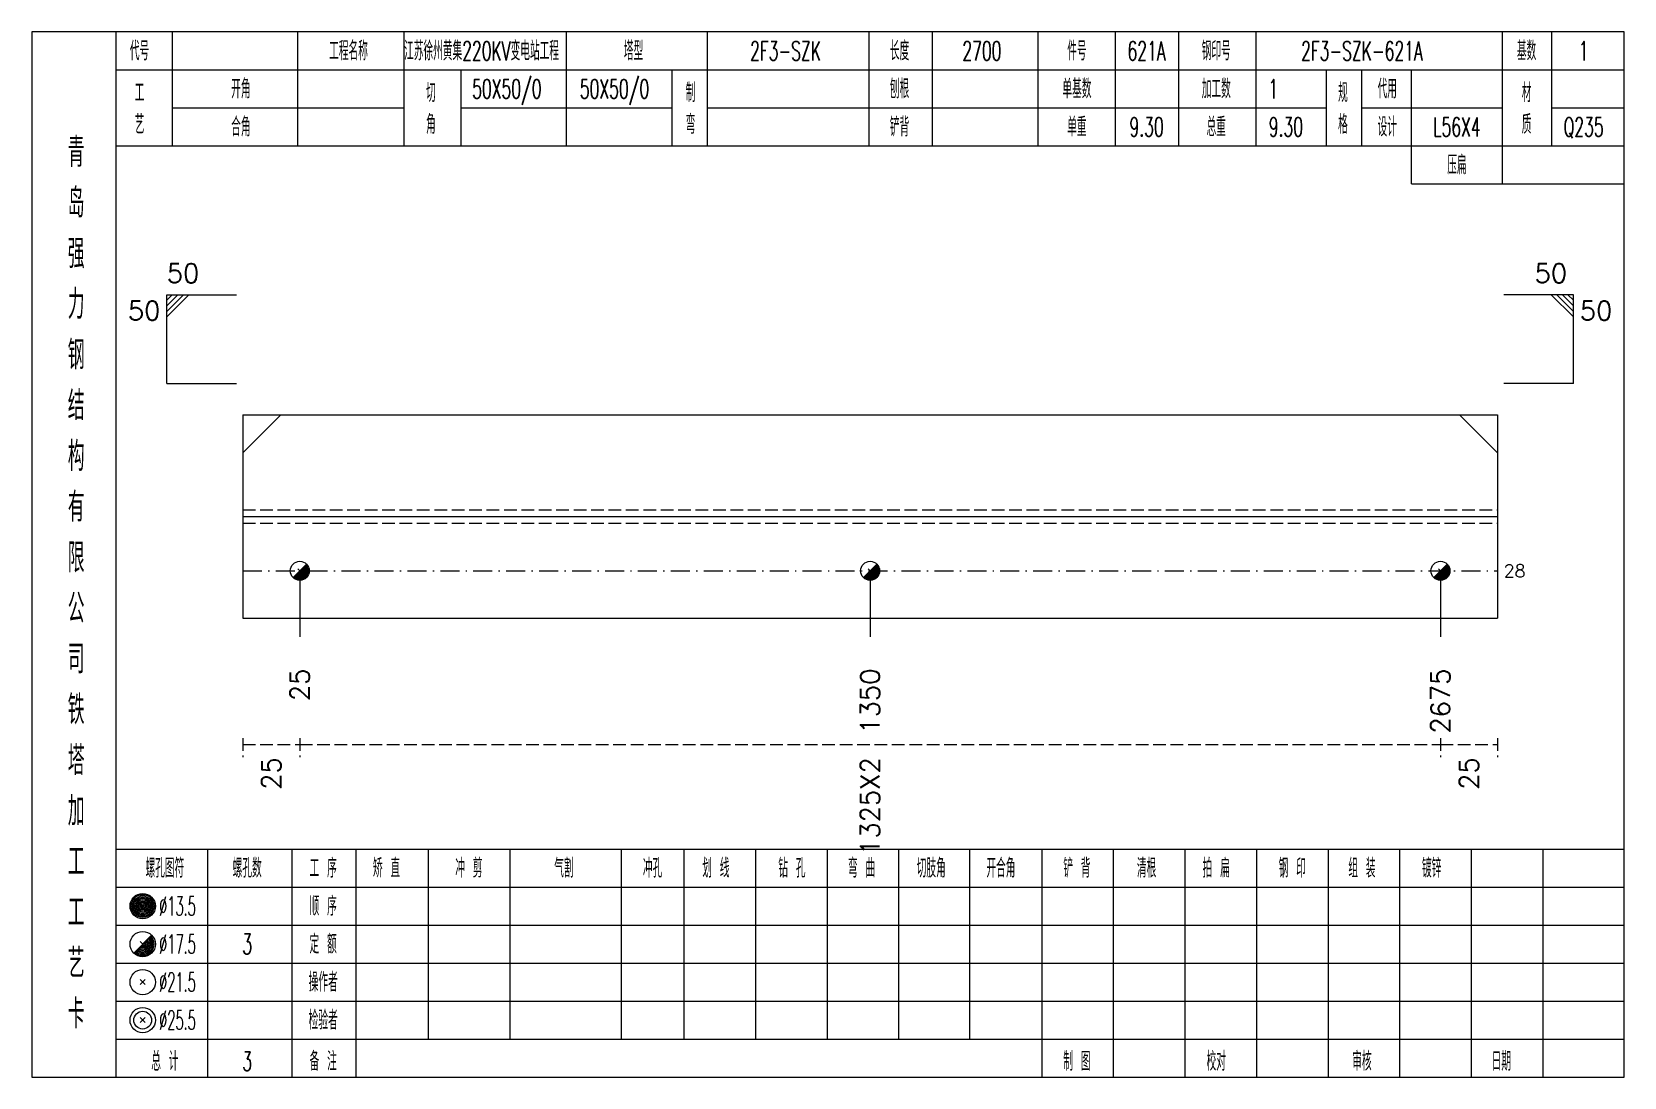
# Model space of a CAD drawing. Extents: x 0 to 4623, y -1159 to 4890.
# Drawn here: x 622.8 to 874.2, y 1800 to 1965 of the extents above; entities that cross this region are included whole.
import ezdxf
from ezdxf.enums import TextEntityAlignment as Align

# ---------------------------------------------------------------- set-up
doc = ezdxf.new("R2010")
doc.units = 0
doc.header["$MEASUREMENT"] = 0
doc.linetypes.add('一点画线', pattern=[5.2, 3, -1, 0.2, -1])
doc.linetypes.add('虚线', pattern=[2.75, 2, -0.75])
doc.layers.get('0').update_dxf_attribs({"linetype": 'CONTINUOUS', "lineweight": 25})
for name, color, linetype, lineweight in [('1', 7, 'CONTINUOUS', 25), ('4', 7, 'CONTINUOUS', 25), ('5', 7, 'CONTINUOUS', 25)]:
    doc.layers.add(name, color=color, linetype=linetype, lineweight=lineweight)
doc.styles.get("Standard").update_dxf_attribs({"font": 'simplex.shx', "width": 0.7, "height": 3, "bigfont": 'gbhzfs.shx'})

msp = doc.modelspace()

# ---------------------------------------------------------------- texts
at = {"color": 7, "linetype": 'Continuous', "lineweight": 13}
msp.add_text('50', height=3, dxfattribs=at).set_placement((644.1, 1924.5), align=Align.BOTTOM_LEFT)
msp.add_text('50', height=3, dxfattribs=at).set_placement((865.2, 1924.5), align=Align.BOTTOM_RIGHT)
msp.add_text('50', height=3, dxfattribs=at).set_placement((643.1, 1922.5), align=Align.TOP_RIGHT)
msp.add_text('50', height=3, dxfattribs=at).set_placement((867.2, 1922.5), align=Align.TOP_LEFT)
msp.add_text('28', height=2, dxfattribs=at).set_placement((855.2, 1879.929), align=Align.MIDDLE_LEFT)
at = {"color": 8, "linetype": 'Continuous', "lineweight": 9}
for s, p in [('25', (660.6, 1850.5)), ('1325X2', (755.15, 1850.5)), ('25', (849.7, 1850.5))]:
    msp.add_text(s, height=3, rotation=90, dxfattribs=at).set_placement(p, align=Align.MIDDLE_RIGHT)
at = {"layer": '1', "color": 7, "linetype": 'Continuous', "lineweight": 13}
for s, p in [('25', (665.1, 1864.5)), ('1350', (755.15, 1864.5)), ('2675', (845.2, 1864.5))]:
    msp.add_text(s, height=3, rotation=90, dxfattribs=at).set_placement(p, align=Align.MIDDLE_RIGHT)
at = {"layer": '4', "color": 1, "linetype": 'Continuous', "lineweight": 13}
for s, height, width, p in [('代号', 3, 0.6, (639.8, 1962)), ('工程名称', 3, 0.6, (672.8, 1962)), ('江苏徐州黄集220KV变电站工程', 3, 0.6, (693.8, 1962)), ('塔型', 3, 0.6, (717.8, 1962)), ('2F3-SZK', 3, 0.6, (741.8, 1962)), ('长度', 3, 0.6, (759.8, 1962)), ('2700', 3, 0.6, (772.8, 1962)), ('件号', 3, 0.6, (787.8, 1962)), ('621A', 3, 0.6, (798.8, 1962)), ('钢印号', 3, 0.6, (809.8, 1962)), ('2F3-SZK-621A', 3, 0.6, (832.8, 1962)), ('基数', 3, 0.6, (858.8, 1962)), ('1', 3, 0.6, (867.8, 1962)), ('工', 3, 0.6, (639.8, 1955.4)), ('开角', 3, 0.6, (655.8, 1956)), ('切', 3, 0.6, (685.8, 1955.4)), ('50X50/0', 3, 0.6, (697.8, 1956)), ('50X50/0', 3, 0.6, (714.8, 1956)), ('制', 3, 0.6, (726.8, 1955.4)), ('刨根', 3, 0.6, (759.8, 1956)), ('单基数', 3, 0.6, (787.8, 1956)), ('加工数', 3, 0.6, (809.8, 1956)), ('1', 3, 0.6, (818.8, 1956)), ('规', 3, 0.6, (829.8, 1955.4)), ('代用', 3, 0.6, (836.8, 1956)), ('材', 3, 0.6, (858.8, 1955.4)), ('艺', 3, 0.6, (639.8, 1950.4)), ('合角', 3, 0.6, (655.8, 1950)), ('角', 3, 0.6, (685.8, 1950.4)), ('弯', 3, 0.6, (726.8, 1950.4)), ('铲背', 3, 0.6, (759.8, 1950)), ('单重', 3, 0.6, (787.8, 1950)), ('9.30', 3, 0.6, (798.8, 1950)), ('总重', 3, 0.6, (809.8, 1950)), ('9.30', 3, 0.6, (820.8, 1950)), ('格', 3, 0.6, (829.8, 1950.4)), ('设计', 3, 0.6, (836.8, 1950)), ('L56X4', 3, 0.6, (847.8, 1950)), ('质', 3, 0.6, (858.8, 1950.4)), ('Q235', 3, 0.6, (867.8, 1950)), ('青', 4.6, 0.8, (629.8, 1946)), ('压扁', 3, 0.6, (847.8, 1944)), ('岛', 4.6, 0.8, (629.8, 1938)), ('强', 4.6, 0.8, (629.8, 1930)), ('力', 4.6, 0.8, (629.8, 1922)), ('钢', 4.6, 0.8, (629.8, 1914)), ('结', 4.6, 0.8, (629.8, 1906)), ('构', 4.6, 0.8, (629.8, 1898)), ('有', 4.6, 0.8, (629.8, 1890)), ('限', 4.6, 0.8, (629.8, 1882)), ('公', 4.6, 0.8, (629.8, 1874)), ('司', 4.6, 0.8, (629.8, 1866)), ('铁', 4.6, 0.8, (629.8, 1858)), ('塔', 4.6, 0.8, (629.8, 1850)), ('加', 4.6, 0.8, (629.8, 1842)), ('工', 4.6, 0.8, (629.8, 1834)), ('螺孔图符', 3, 0.6, (643.8, 1833)), ('螺孔数', 3, 0.6, (656.8, 1833)), ('工 序', 3, 0.6, (668.8, 1833)), ('矫 直', 3, 0.6, (678.8, 1833)), ('冲 剪', 3, 0.6, (691.8, 1833)), ('气割', 3, 0.6, (706.8, 1833)), ('冲孔', 3, 0.6, (720.8, 1833)), ('划 线', 3, 0.6, (730.8, 1833)), ('钻 孔', 3, 0.6, (742.8, 1833)), ('弯 曲', 3, 0.6, (753.8, 1833)), ('切肢角', 3, 0.6, (764.8, 1833)), ('开合角', 3, 0.6, (775.8, 1833)), ('铲 背', 3, 0.6, (787.8, 1833)), ('清根', 3, 0.6, (798.8, 1833)), ('拍 扁', 3, 0.6, (809.8, 1833)), ('钢 印', 3, 0.6, (821.8, 1833)), ('组 装', 3, 0.6, (832.8, 1833)), ('镀锌', 3, 0.6, (843.8, 1833)), ('工', 4.6, 0.8, (629.8, 1826)), ('%%C13.5', 3, 0.5, (645.8, 1827)), ('顺 序', 3, 0.6, (668.8, 1827)), ('定 额', 3, 0.6, (668.8, 1821)), ('艺', 4.6, 0.8, (629.8, 1818)), ('%%C17.5', 3, 0.5, (645.8, 1821)), ('3', 3.2, 0.6, (656.8, 1821)), ('%%C21.5', 3, 0.5, (645.8, 1815)), ('操作者', 3, 0.6, (668.8, 1815)), ('卡', 4.6, 0.8, (629.8, 1810)), ('%%C25.5', 3, 0.5, (645.8, 1809)), ('检验者', 3, 0.6, (668.8, 1809)), ('总 计', 3, 0.6, (643.8, 1802.5)), ('3', 3, 0.6, (656.8, 1802.5)), ('备 注', 3, 0.6, (668.8, 1802.5)), ('制 图', 3, 0.6, (787.8, 1802.5)), ('校对', 3, 0.6, (809.8, 1802.5)), ('审核', 3, 0.6, (832.8, 1802.5)), ('日期', 3, 0.6, (854.8, 1802.5))]:
    msp.add_text(s, height=height, dxfattribs=dict(at, width=width)).set_placement(p, align=Align.MIDDLE_CENTER)

# ---------------------------------------------------------------- blocks, each defined once
blk = doc.blocks.new('孔17.5')
at = {"layer": '5', "color": 7, "linetype": 'Continuous', "lineweight": 13}
for p, q in [((-0.707, -0.707), (0.707, 0.707)), ((-0.2, 0.2), (0.2, -0.2))]:
    blk.add_line(p, q, dxfattribs=at)
blk.add_circle((0, 0), 1, dxfattribs=at)
for radius in [0.9, 0.8, 0.7, 0.6, 0.5, 0.4, 0.3, 0.2, 0.1]:
    blk.add_arc((0, 0), radius, 225, 45, dxfattribs=at)

# ---------------------------------------------------------------- linework, layer by layer
at = {"color": 7, "linetype": 'Continuous', "lineweight": 13}
for p, q in [((644.1, 1923.5), (655.1, 1923.5)), ((644.1, 1909.5), (644.1, 1923.5)), ((644.975, 1923.5), (644.1, 1922.625)), ((645.85, 1923.5), (644.1, 1921.75)), ((646.725, 1923.5), (644.1, 1920.875)), ((647.6, 1923.5), (644.1, 1920)), ((866.2, 1923.5), (855.2, 1923.5)), ((862.7, 1923.5), (866.2, 1920)), ((863.575, 1923.5), (866.2, 1920.875)), ((864.45, 1923.5), (866.2, 1921.75)), ((865.325, 1923.5), (866.2, 1922.625)), ((866.2, 1909.5), (866.2, 1923.5)), ((644.1, 1909.5), (655.1, 1909.5)), ((866.2, 1909.5), (855.2, 1909.5)), ((656.1, 1898.571), (662.1, 1904.571)), ((854.2, 1898.571), (848.2, 1904.571)), ((665.1, 1879.929), (665.1, 1869.5)), ((755.15, 1879.929), (755.15, 1869.5)), ((845.2, 1879.929), (845.2, 1869.5))]:
    msp.add_line(p, q, dxfattribs=at)
at = {"color": 7, "linetype": 'Continuous', "lineweight": 18}
for p, q in [((656.1, 1904.571), (656.1, 1872.429)), ((656.1, 1904.571), (854.2, 1904.571)), ((854.2, 1904.571), (854.2, 1872.429)), ((656.1, 1888.5), (854.2, 1888.5))]:
    msp.add_line(p, q, dxfattribs=at)
at = {"color": 1, "linetype": '虚线', "lineweight": 18}
for p, q in [((656.1, 1889.571), (854.2, 1889.571)), ((656.1, 1887.429), (854.2, 1887.429))]:
    msp.add_line(p, q, dxfattribs=at)
at = {"color": 3, "linetype": '一点画线', "lineweight": 13}
msp.add_line((656.1, 1879.929), (854.2, 1879.929), dxfattribs=at)
at = {"color": 8, "linetype": '虚线', "lineweight": 9}
for p, q in [((656.1, 1853.5), (656.1, 1850.5)), ((665.1, 1853.5), (665.1, 1850.5)), ((665.1, 1853.5), (665.1, 1850.5)), ((845.2, 1853.5), (845.2, 1850.5)), ((845.2, 1853.5), (845.2, 1850.5)), ((854.2, 1853.5), (854.2, 1850.5)), ((656.1, 1852.5), (665.1, 1852.5)), ((665.1, 1852.5), (845.2, 1852.5)), ((845.2, 1852.5), (854.2, 1852.5))]:
    msp.add_line(p, q, dxfattribs=at)
at = {"layer": '1', "color": 7, "linetype": 'Continuous', "lineweight": 18}
msp.add_line((656.1, 1872.429), (854.2, 1872.429), dxfattribs=at)
at = {"layer": '4', "color": 1, "linetype": 'Continuous', "lineweight": 18}
for p, q in [((636.1, 1800), (636.1, 1965)), ((645, 1947), (645, 1965)), ((664.8, 1947), (664.8, 1965)), ((681.6, 1947), (681.6, 1965)), ((707.2, 1947), (707.2, 1965)), ((729.5, 1947), (729.5, 1965)), ((755, 1947), (755, 1965)), ((765, 1947), (765, 1965)), ((781.7, 1947), (781.7, 1965)), ((793.9, 1947), (793.9, 1965)), ((803.9, 1947), (803.9, 1965)), ((816.1, 1947), (816.1, 1965)), ((855, 1941), (855, 1965)), ((862.8, 1947), (862.8, 1965)), ((636.1, 1959), (874.2, 1959)), ((690.6, 1947), (690.6, 1959)), ((723.9, 1947), (723.9, 1959)), ((827.2, 1947), (827.2, 1959)), ((832.8, 1947), (832.8, 1959)), ((840.6, 1941), (840.6, 1959)), ((645, 1953), (681.6, 1953)), ((690.6, 1953), (723.9, 1953)), ((729.5, 1953), (827.2, 1953)), ((832.8, 1953), (855, 1953)), ((862.8, 1953), (874.2, 1953)), ((636.1, 1947), (874.2, 1947)), ((840.6, 1941), (874.2, 1941)), ((636.1, 1836), (874.2, 1836)), ((650.6, 1800), (650.6, 1836)), ((663.9, 1800), (663.9, 1836)), ((674, 1800), (674, 1836)), ((685.4, 1806), (685.4, 1836)), ((698.3, 1806), (698.3, 1836)), ((715.9, 1806), (715.9, 1836)), ((725.8, 1806), (725.8, 1836)), ((737.1, 1806), (737.1, 1836)), ((748.4, 1806), (748.4, 1836)), ((759.7, 1806), (759.7, 1836)), ((770.9, 1806), (770.9, 1836)), ((782.3, 1806), (782.3, 1836)), ((793.6, 1806), (793.6, 1836)), ((804.9, 1806), (804.9, 1836)), ((816.2, 1806), (816.2, 1836)), ((827.5, 1806), (827.5, 1836)), ((838.8, 1806), (838.8, 1836)), ((850.1, 1806), (850.1, 1836)), ((861.4, 1806), (861.4, 1836)), ((636.1, 1830), (874.2, 1830)), ((636.1, 1824), (874.2, 1824)), ((636.1, 1818), (874.2, 1818)), ((636.1, 1812), (874.2, 1812)), ((636.1, 1806), (874.2, 1806)), ((782.3, 1800), (782.3, 1806)), ((793.6, 1800), (793.6, 1806)), ((804.9, 1800), (804.9, 1806)), ((816.2, 1800), (816.2, 1806)), ((827.5, 1800), (827.5, 1806)), ((838.8, 1800), (838.8, 1806)), ((850.1, 1800), (850.1, 1806)), ((861.4, 1800), (861.4, 1806))]:
    msp.add_line(p, q, dxfattribs=at)
at = {"layer": '4', "color": 7, "linetype": 'Continuous', "lineweight": 13}
for p, q in [((640.1, 1826.8), (640.5, 1827.2)), ((640.5, 1826.8), (640.1, 1827.2)), ((638.886, 1819.586), (641.714, 1822.414)), ((639.9, 1821.4), (640.7, 1820.6)), ((639.9, 1814.6), (640.7, 1815.4)), ((639.9, 1815.4), (640.7, 1814.6)), ((639.9, 1808.6), (640.7, 1809.4)), ((639.9, 1809.4), (640.7, 1808.6))]:
    msp.add_line(p, q, dxfattribs=at)
at = {"layer": '4', "color": 1, "linetype": 'Continuous', "lineweight": 18}
msp.add_lwpolyline([(622.8, 1965), (622.8, 1800), (874.2, 1800), (874.2, 1965)], close=True, dxfattribs=at)
at = {"layer": '4', "color": 7, "linetype": 'Continuous', "lineweight": 13}
for centre, radius in [((640.3, 1827), 2), ((640.3, 1827), 1.8), ((640.3, 1827), 1.6), ((640.3, 1827), 1.4), ((640.3, 1827), 1.2), ((640.3, 1827), 1), ((640.3, 1827), 0.8), ((640.3, 1827), 0.6), ((640.3, 1827), 0.4), ((640.3, 1827), 0.2), ((640.3, 1821), 2), ((640.3, 1815), 2), ((640.3, 1809), 2), ((640.3, 1809), 1.4)]:
    msp.add_circle(centre, radius, dxfattribs=at)
for radius in [1.8, 1.6, 1.4, 1.2, 1, 0.8, 0.6, 0.4, 0.2]:
    msp.add_arc((640.3, 1821), radius, 225, 45, dxfattribs=at)

# ---------------------------------------------------------------- block references
at = {"layer": '1', "color": 7, "linetype": 'Continuous', "lineweight": 13, "xscale": 1.5, "yscale": 1.5, "zscale": 1.5}
for p in [(665.1, 1879.929), (755.15, 1879.929), (845.2, 1879.929)]:
    msp.add_blockref('孔17.5', p, dxfattribs=at)

msp.set_redraw_order([(e.dxf.handle, doc.entitydb.next_handle()) for e in msp.query("TEXT MTEXT ATTDEF DIMENSION ARC_DIMENSION")])  # texts and dimensions are drawn at this point

doc.saveas('drawing.dxf')
